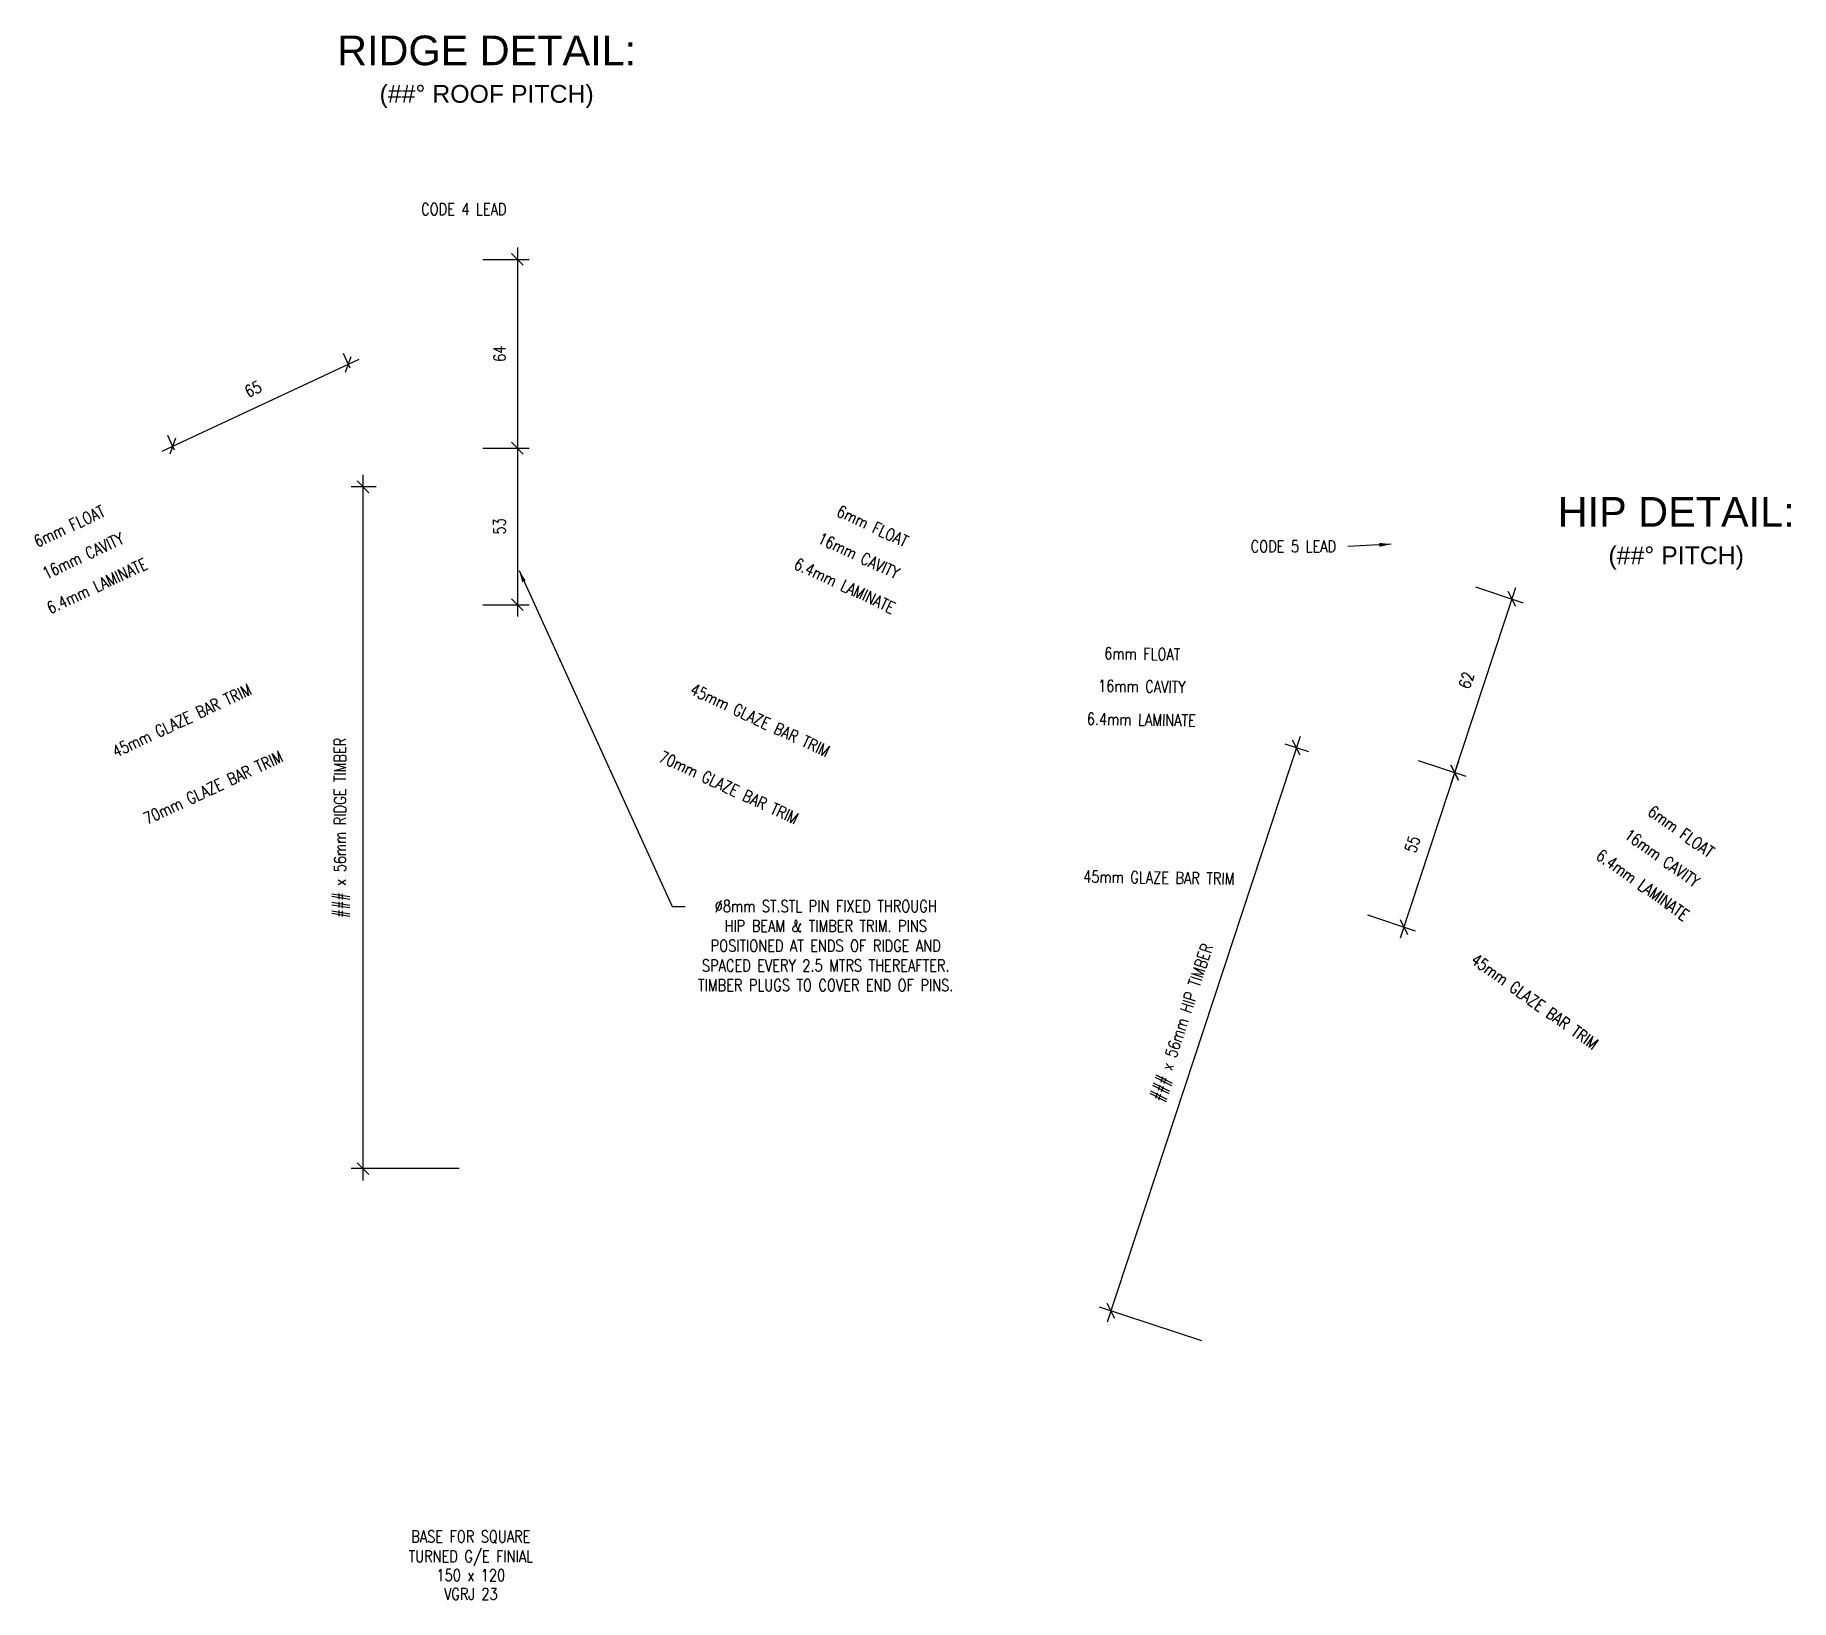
# Model space of a CAD drawing. Header units: millimetres. Extents: x -38686 to 870903, y -23218 to 232707.
# Drawn here: x 729717 to 730310, y 232011 to 232539 of the extents above; entities that cross this region are included whole.
import ezdxf
from ezdxf.enums import TextEntityAlignment as Align

# ---------------------------------------------------------------- set-up
doc = ezdxf.new("R2010")
doc.units = ezdxf.units.MM
doc.header["$LTSCALE"] = 10
doc.header["$PDMODE"] = 35
doc.header["$PDSIZE"] = 50
doc.layers.add('44 - Detail Text', color=7, linetype='Continuous')
doc.styles.add('1-2', font='romans.shx', dxfattribs={"width": 0.8, "height": 4})
doc.styles.add('1-20', font='romans.shx', dxfattribs={"width": 0.8, "height": 35})
doc.dimstyles.new('1-2', dxfattribs={"dimtxt": 4, "dimasz": 4, "dimexe": 4, "dimexo": 4, "dimgap": 4, "dimtad": 1, "dimdec": 0, "dimzin": 0, "dimdsep": 46, "dimtxsty": '1-2', "dimblk": 'OBLIQUE', "dimcen": 4, "dimdle": 4, "dimclrd": 251, "dimclre": 251, "dimclrt": 251, "dimadec": 0, "dimazin": 0, "dimtfac": 1, "dimtdec": 0, "dimtix": 1, "dimtmove": 1, "dimatfit": 3, "dimfxl": 1, "dimtolj": 1, "dimtzin": 0, "dimlwd": 25, "dimarcsym": 0})

msp = doc.modelspace()

# ---------------------------------------------------------------- texts
at = {"layer": '44 - Detail Text', "color": 8, "lineweight": 9, "style": '1-2', "width": 0.8}
for s, p in [('BASE FOR SQUARE', (729864.433, 232032.163)), ('TURNED G/E FINIAL', (729864.433, 232025.449)), ('150 x 120', (729864.433, 232019.115)), ('VGRJ 23', (729864.433, 232012.782))]:
    msp.add_text(s, height=4, dxfattribs=at).set_placement(p, align=Align.MIDDLE_CENTER)
at = {"layer": '44 - Detail Text', "color": 8, "lineweight": 9}
for s, insert, char_height, attachment_point, style in [('\\A1;{\\fArial|b0|i0|c0|p34;\\W1;RIDGE DETAIL:\\P\\H0.6x;(##%%D ROOF PITCH)}', (729869.766, 232526.271), 10, 5, '1-20'), ('CODE 4 LEAD', (729847.661, 232481.913), 4, 1, '1-2'), ('\\A1;{\\fArial|b0|i0|c0|p34;\\W1;HIP DETAIL:\\P\\H0.6x;(##%%D PITCH)}', (730271.132, 232370.596), 10, 5, '1-20'), ('CODE 5 LEAD', (730156.355, 232364.197), 4, 9, '1-2'), ('%%C8mm ST.STL PIN FIXED THROUGH\\PHIP BEAM & TIMBER TRIM. PINS\\PPOSITIONED AT ENDS OF RIDGE AND\\PSPACED EVERY 2.5 MTRS THEREAFTER.\\PTIMBER PLUGS TO COVER END OF PINS.', (729984.16, 232231.469), 4, 5, '1-2')]:
    msp.add_mtext(s, dxfattribs=dict(at, insert=insert, char_height=char_height, attachment_point=attachment_point, style=style))
at = {"layer": '44 - Detail Text', "color": 8, "lineweight": 9, "char_height": 4, "attachment_point": 5, "style": '1-2'}
for s, insert, rotation in [('6mm FLOAT', (729728.931, 232372.993), 25), ('6mm FLOAT', (729999.942, 232372.993), 335), ('16mm CAVITY', (729733.58, 232363.023), 25), ('16mm CAVITY', (729995.293, 232363.023), 335), ('6.4mm LAMINATE', (729738.313, 232352.873), 25), ('6.4mm LAMINATE', (729990.56, 232352.873), 335), ('6mm FLOAT', (730090.974, 232329.926), 359.138849), ('45mm GLAZE BAR TRIM', (729766.882, 232307.495), 25), ('45mm GLAZE BAR TRIM', (729961.991, 232307.495), 335), ('16mm CAVITY', (730090.808, 232318.928), 359.138849), ('6.4mm LAMINATE', (730090.64, 232307.729), 359.138849), ('70mm GLAZE BAR TRIM', (729777.448, 232284.837), 25), ('70mm GLAZE BAR TRIM', (729951.426, 232284.837), 335), ('6mm FLOAT', (730272.761, 232269.986), 324.363346), ('16mm CAVITY', (730266.352, 232261.046), 324.363346), ('6.4mm LAMINATE', (730259.827, 232251.943), 324.363346), ('45mm GLAZE BAR TRIM', (730096.554, 232254.434), 359.138849), ('45mm GLAZE BAR TRIM', (730223.373, 232212.618), 324.363346)]:
    msp.add_mtext(s, dxfattribs=dict(at, insert=insert, rotation=rotation))

# ---------------------------------------------------------------- blocks, each defined once
blk = doc.blocks.new('_Oblique')
at = {"color": 0, "linetype": 'ByBlock', "lineweight": -2}
blk.add_line((-0.5, -0.5), (0.5, 0.5), dxfattribs=at)
blk = doc.blocks.new('*D2039')
at = {"layer": '44 - Detail Text', "color": 251, "lineweight": 25, "transparency": 16777216}
blk.add_line((729828.02, 232390.27), (729828.02, 232152.27), dxfattribs=at)
at = {"layer": '44 - Detail Text', "color": 251, "lineweight": -2, "transparency": 16777216}
for p, q in [((729832.44, 232386.27), (729824.02, 232386.27)), ((729860.44, 232156.27), (729824.02, 232156.27))]:
    blk.add_line(p, q, dxfattribs=at)
at = {"layer": 'Defpoints', "color": 0, "transparency": 16777216}
for p in [(729836.44, 232386.27), (729828.02, 232156.27), (729864.44, 232156.27)]:
    blk.add_point(p, dxfattribs=at)
at = {"layer": '44 - Detail Text', "color": 251, "lineweight": 25, "transparency": 16777216, "xscale": 4, "yscale": 4, "zscale": 4}
for p, rotation in [((729828.02, 232386.27), 90), ((729828.02, 232156.27), 270)]:
    blk.add_blockref('_Oblique', p, dxfattribs=dict(at, rotation=rotation))
at = {"layer": '44 - Detail Text', "color": 251, "lineweight": 9, "transparency": 16777216, "insert": (729820.97, 232271.27), "char_height": 4, "attachment_point": 5, "rotation": 90, "style": '1-2'}
blk.add_mtext('\\A1;### x 56mm RIDGE TIMBER', dxfattribs=at)
blk = doc.blocks.new('*D2040')
at = {"layer": '44 - Detail Text', "color": 251, "lineweight": 25, "ltscale": 10, "transparency": 16777216}
blk.add_line((729880.13, 232467.01), (729880.13, 232395.33), dxfattribs=at)
at = {"layer": '44 - Detail Text', "color": 251, "lineweight": -2, "ltscale": 10, "transparency": 16777216}
for p, q in [((729868.44, 232463.01), (729884.13, 232463.01)), ((729868.44, 232399.33), (729884.13, 232399.33))]:
    blk.add_line(p, q, dxfattribs=at)
at = {"layer": 'Defpoints', "color": 0, "ltscale": 10, "transparency": 16777216}
for p in [(729864.44, 232463.01), (729864.44, 232399.33), (729880.13, 232399.33)]:
    blk.add_point(p, dxfattribs=at)
at = {"layer": '44 - Detail Text', "color": 251, "lineweight": 25, "ltscale": 10, "transparency": 16777216, "xscale": 4, "yscale": 4, "zscale": 4}
for p, rotation in [((729880.13, 232463.01), 90), ((729880.13, 232399.33), 270)]:
    blk.add_blockref('_Oblique', p, dxfattribs=dict(at, rotation=rotation))
at = {"layer": '44 - Detail Text', "color": 251, "lineweight": 9, "ltscale": 10, "transparency": 16777216, "insert": (729874.13, 232431.17), "char_height": 4, "attachment_point": 5, "rotation": 90, "style": '1-2'}
blk.add_mtext('\\A1;64', dxfattribs=at)
blk = doc.blocks.new('*D1875')
at = {"layer": '44 - Detail Text', "color": 251, "lineweight": 25, "ltscale": 10, "transparency": 16777216}
blk.add_line((729880.13, 232403.33), (729880.13, 232342.51), dxfattribs=at)
at = {"layer": '44 - Detail Text', "color": 251, "lineweight": -2, "ltscale": 10, "transparency": 16777216}
for p, q in [((729868.44, 232399.33), (729884.13, 232399.33)), ((729868.44, 232346.51), (729884.13, 232346.51))]:
    blk.add_line(p, q, dxfattribs=at)
at = {"layer": 'Defpoints', "color": 0, "ltscale": 10, "transparency": 16777216}
for p in [(729864.44, 232399.33), (729864.44, 232346.51), (729880.13, 232346.51)]:
    blk.add_point(p, dxfattribs=at)
at = {"layer": '44 - Detail Text', "color": 251, "lineweight": 25, "ltscale": 10, "transparency": 16777216, "xscale": 4, "yscale": 4, "zscale": 4}
for p, rotation in [((729880.13, 232399.33), 90), ((729880.13, 232346.51), 270)]:
    blk.add_blockref('_Oblique', p, dxfattribs=dict(at, rotation=rotation))
at = {"layer": '44 - Detail Text', "color": 251, "lineweight": 9, "ltscale": 10, "transparency": 16777216, "insert": (729874.13, 232372.92), "char_height": 4, "attachment_point": 5, "rotation": 90, "style": '1-2'}
blk.add_mtext('\\A1;53', dxfattribs=at)
blk = doc.blocks.new('*D1876')
at = {"layer": '44 - Detail Text', "color": 251, "lineweight": 25, "transparency": 16777216}
blk.add_line((730144.22, 232302.05), (730079.08, 232104.52), dxfattribs=at)
at = {"layer": '44 - Detail Text', "color": 251, "lineweight": -2, "transparency": 16777216}
for p, q in [((730147.16, 232296.87), (730139.17, 232299.51)), ((730111.12, 232098.16), (730076.54, 232109.57))]:
    blk.add_line(p, q, dxfattribs=at)
at = {"layer": 'Defpoints', "color": 0, "transparency": 16777216}
for p in [(730150.96, 232295.62), (730080.34, 232108.31), (730114.92, 232096.91)]:
    blk.add_point(p, dxfattribs=at)
at = {"layer": '44 - Detail Text', "color": 251, "lineweight": 25, "transparency": 16777216, "xscale": 4, "yscale": 4, "zscale": 4}
for p, rotation in [((730142.96, 232298.26), 71.75109761374632), ((730080.34, 232108.31), 251.7510976137463)]:
    blk.add_blockref('_Oblique', p, dxfattribs=dict(at, rotation=rotation))
at = {"layer": '44 - Detail Text', "color": 251, "lineweight": 9, "transparency": 16777216, "insert": (730104.96, 232205.49), "char_height": 4, "attachment_point": 5, "rotation": 71.7511, "style": '1-2'}
blk.add_mtext('\\A1;### x 56mm HIP TIMBER', dxfattribs=at)
blk = doc.blocks.new('*D2041')
at = {"layer": '44 - Detail Text', "color": 251, "lineweight": 25, "ltscale": 10, "transparency": 16777216}
blk.add_line((730216.96, 232352.23), (730195.14, 232286.07), dxfattribs=at)
at = {"layer": '44 - Detail Text', "color": 251, "lineweight": -2, "ltscale": 10, "transparency": 16777216}
for p, q in [((730203.4, 232352.49), (730219.5, 232347.18)), ((730184.09, 232293.93), (730200.19, 232288.62))]:
    blk.add_line(p, q, dxfattribs=at)
at = {"layer": 'Defpoints', "color": 0, "ltscale": 10, "transparency": 16777216}
for p in [(730199.6, 232353.74), (730180.29, 232295.18), (730196.4, 232289.87)]:
    blk.add_point(p, dxfattribs=at)
at = {"layer": '44 - Detail Text', "color": 251, "lineweight": 25, "ltscale": 10, "transparency": 16777216, "xscale": 4, "yscale": 4, "zscale": 4}
for p, rotation in [((730215.7, 232348.43), 71.75103183497691), ((730196.4, 232289.87), 251.7510318349769)]:
    blk.add_blockref('_Oblique', p, dxfattribs=dict(at, rotation=rotation))
at = {"layer": '44 - Detail Text', "color": 251, "lineweight": 9, "ltscale": 10, "transparency": 16777216, "insert": (730200.35, 232321.03), "char_height": 4, "attachment_point": 5, "rotation": 71.75103, "style": '1-2'}
blk.add_mtext('\\A1;62', dxfattribs=at)
blk = doc.blocks.new('*D2042')
at = {"layer": '44 - Detail Text', "color": 251, "lineweight": 25, "ltscale": 10, "transparency": 16777216}
blk.add_line((730197.65, 232293.67), (730177.97, 232233.99), dxfattribs=at)
at = {"layer": '44 - Detail Text', "color": 251, "lineweight": -2, "ltscale": 10, "transparency": 16777216}
for p, q in [((730184.09, 232293.93), (730200.19, 232288.62)), ((730166.92, 232241.84), (730183.02, 232236.54))]:
    blk.add_line(p, q, dxfattribs=at)
at = {"layer": 'Defpoints', "color": 0, "ltscale": 10, "transparency": 16777216}
for p in [(730180.29, 232295.18), (730163.12, 232243.1), (730179.22, 232237.79)]:
    blk.add_point(p, dxfattribs=at)
at = {"layer": '44 - Detail Text', "color": 251, "lineweight": 25, "ltscale": 10, "transparency": 16777216, "xscale": 4, "yscale": 4, "zscale": 4}
for p, rotation in [((730196.4, 232289.87), 71.75103183308724), ((730179.22, 232237.79), 251.7510318330872)]:
    blk.add_blockref('_Oblique', p, dxfattribs=dict(at, rotation=rotation))
at = {"layer": '44 - Detail Text', "color": 251, "lineweight": 9, "ltscale": 10, "transparency": 16777216, "insert": (730182.11, 232265.71), "char_height": 4, "attachment_point": 5, "rotation": 71.75103, "style": '1-2'}
blk.add_mtext('\\A1;55', dxfattribs=at)
blk = doc.blocks.new('*D2043')
at = {"layer": '44 - Detail Text', "color": 251, "lineweight": 25, "transparency": 16777216}
blk.add_line((729760.23, 232398.3), (729826.74, 232429.32), dxfattribs=at)
at = {"layer": '44 - Detail Text', "color": 251, "lineweight": -2, "transparency": 16777216}
for p, q in [((729823.75, 232426.27), (729821.42, 232431.25)), ((729764.49, 232398.63), (729762.16, 232403.62))]:
    blk.add_line(p, q, dxfattribs=at)
at = {"layer": 'Defpoints', "color": 0, "transparency": 16777216}
for p in [(729823.11, 232427.63), (729825.44, 232422.64), (729766.18, 232395)]:
    blk.add_point(p, dxfattribs=at)
at = {"layer": '44 - Detail Text', "color": 251, "lineweight": 25, "transparency": 16777216, "xscale": 4, "yscale": 4, "zscale": 4}
for p, rotation in [((729823.11, 232427.63), 25.00401351413796), ((729763.85, 232399.99), 205.004013514138)]:
    blk.add_blockref('_Oblique', p, dxfattribs=dict(at, rotation=rotation))
at = {"layer": '44 - Detail Text', "color": 251, "lineweight": 9, "transparency": 16777216, "insert": (729790.95, 232419.25), "char_height": 4, "attachment_point": 5, "rotation": 25.00401, "style": '1-2'}
blk.add_mtext('\\A1;65', dxfattribs=at)

# ---------------------------------------------------------------- dimensions: what is measured, and where the dimension line sits
at = {"layer": '44 - Detail Text', "color": 8, "lineweight": 9, "ltscale": 10}
for base, p1, p2, angle, picture, middle in [((729880.134, 232399.327), (729864.437, 232463.008), (729864.437, 232399.327), 90, '*D2040', (729874.134, 232431.168)), ((729880.134, 232346.508), (729864.437, 232399.327), (729864.437, 232346.508), 90, '*D1875', (729874.134, 232372.918)), ((730179.222, 232237.788), (730180.293, 232295.18), (730163.12, 232243.097), 71.751032, '*D2042', (730182.11, 232265.708))]:
    dim = msp.add_linear_dim(base=base, p1=p1, p2=p2, angle=angle, dimstyle='1-2', dxfattribs=at)
    dim.commit()
    dim.dimension.update_dxf_attribs({"geometry": picture, "text_midpoint": middle})
at = {"layer": '44 - Detail Text', "color": 8, "lineweight": 9}
dim = msp.add_aligned_dim(p1=(729766.179, 232395.004), p2=(729825.437, 232422.641), distance=5.503, dimstyle='1-2', dxfattribs=at)
dim.commit()
dim.dimension.update_dxf_attribs({"geometry": '*D2043', "text_midpoint": (729790.946, 232419.247)})
for base, p1, p2, angle, text, override, picture, middle in [((729828.023, 232156.271), (729836.437, 232386.271), (729864.438, 232156.271), 90, '### x 56mm RIDGE TIMBER', {"dimpost": ' x 56mm RIDGE TIMBER'}, '*D2039', (729820.975, 232271.271)), ((730080.335, 232108.315), (730150.955, 232295.621), (730114.919, 232096.912), 71.751098, '### x 56mm HIP TIMBER', {"dimpost": ' x 56mm HIP TIMBER'}, '*D1876', (730104.957, 232205.492))]:
    dim = msp.add_linear_dim(base=base, p1=p1, p2=p2, angle=angle, text=text, dimstyle='1-2', override=override, dxfattribs=at)
    dim.commit()
    dim.dimension.update_dxf_attribs({"geometry": picture, "text_midpoint": middle})
at = {"layer": '44 - Detail Text', "color": 8, "lineweight": 9, "ltscale": 10}
dim = msp.add_aligned_dim(p1=(730199.601, 232353.738), p2=(730180.293, 232295.18), distance=16.955, dimstyle='1-2', dxfattribs=at)
dim.commit()
dim.dimension.update_dxf_attribs({"geometry": '*D2041', "text_midpoint": (730200.351, 232321.028)})

# ---------------------------------------------------------------- leaders
at = {"layer": '44 - Detail Text', "color": 8, "lineweight": 9, "annotation_type": 0, "has_hookline": 1, "hookline_direction": 1, "text_width": 32.61}
msp.add_leader([(730174.977, 232366.915), (730160.355, 232366.197)], dimstyle='1-2', override={"dimgap": 4, "dimtad": 0}, dxfattribs=at)
at = {"layer": '44 - Detail Text', "color": 8, "lineweight": 9}
msp.add_leader([(729880.686, 232358.055), (729932.411, 232244.645), (729936.722, 232244.645)], dimstyle='1-2', override={"dimgap": 4, "dimtad": 0}, dxfattribs=at)

doc.saveas('drawing.dxf')
